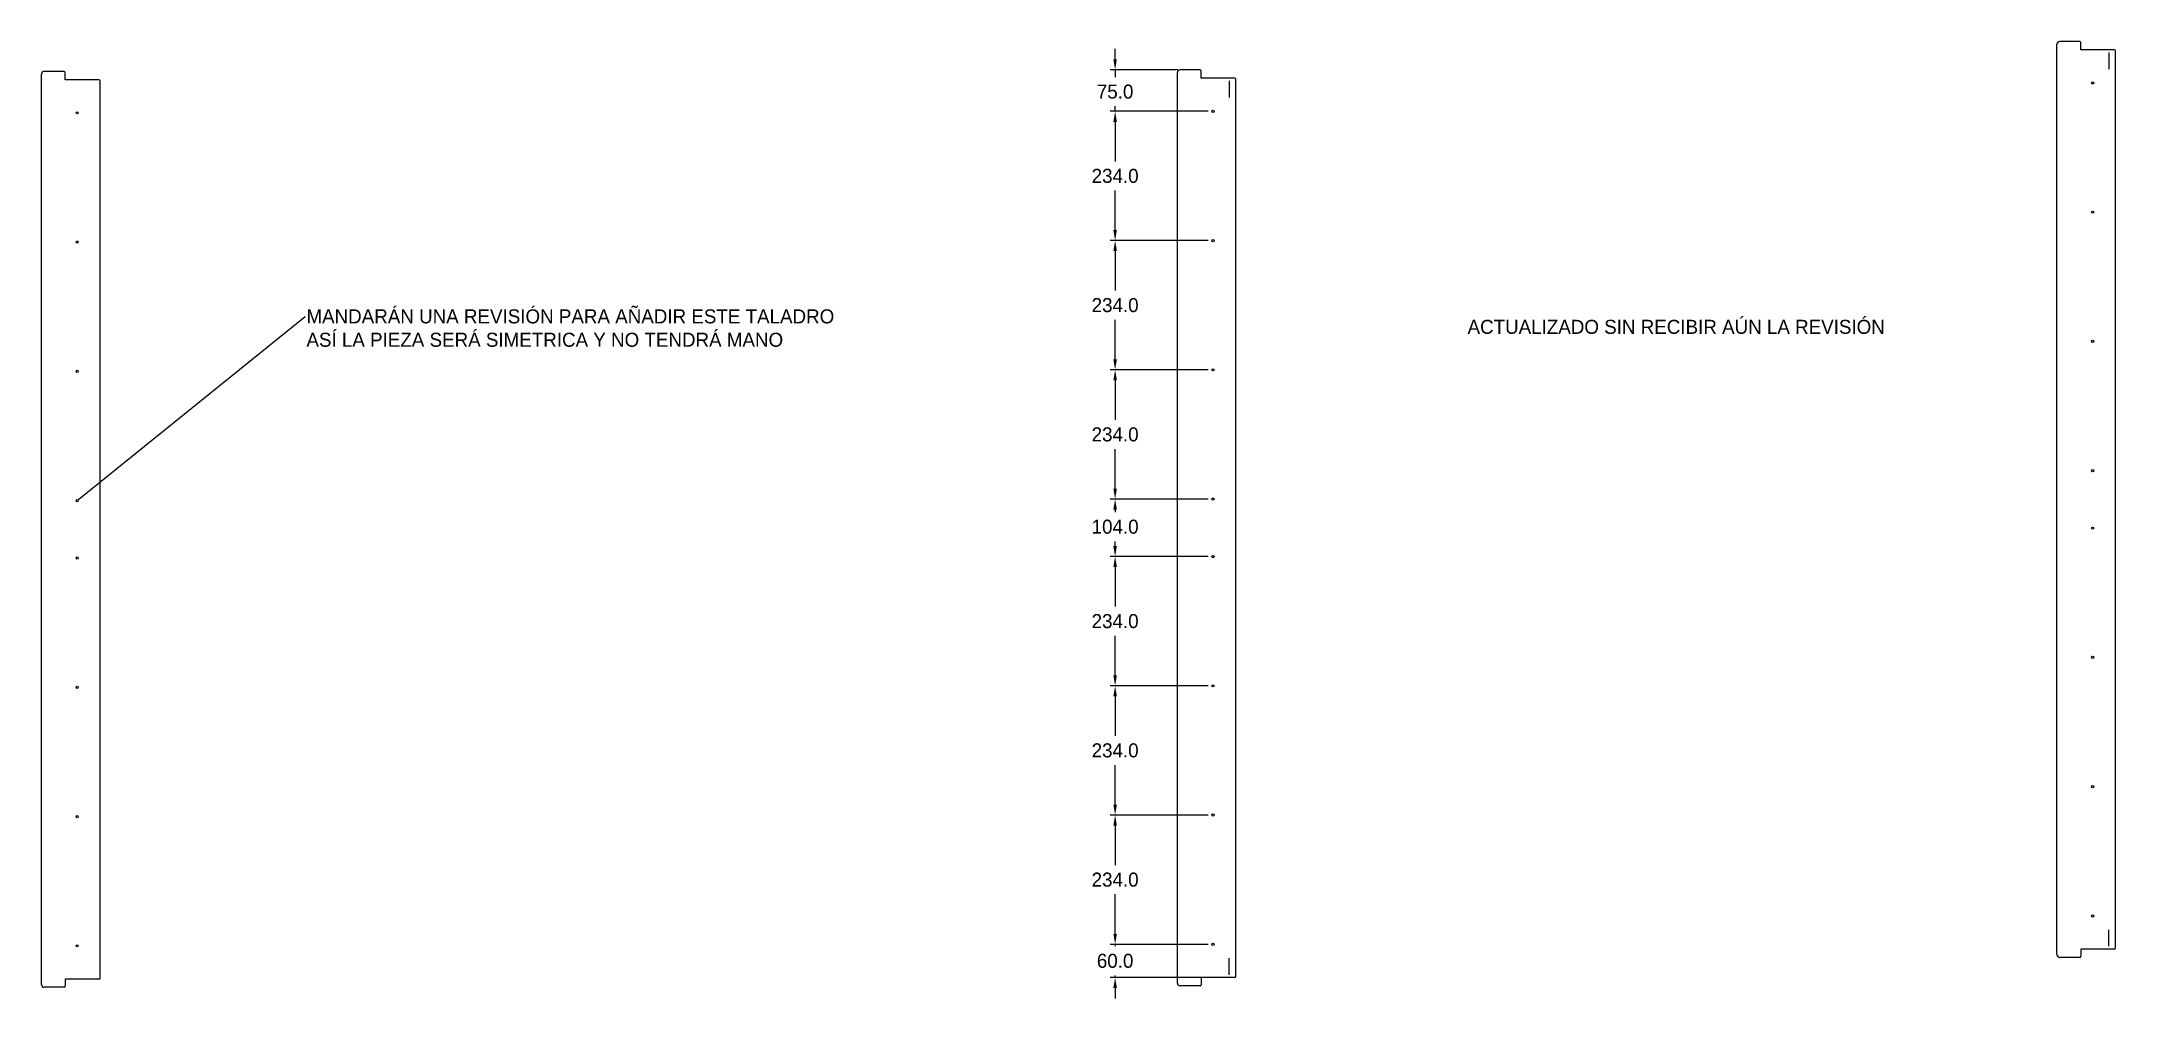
# Model space of a CAD drawing. Extents: x 0 to 25434, y 0 to 7314.
# Drawn here: x 5141 to 8893, y 536 to 2269 of the extents above; entities that cross this region are included whole.
import ezdxf
from ezdxf import colors
from ezdxf.entities.mleader import LeaderData, LeaderLine
from ezdxf.math import Vec2, Vec3

# ---------------------------------------------------------------- set-up
doc = ezdxf.new("R2010")
doc.units = 0
doc.header["$LTSCALE"] = 9
doc.header["$PDSIZE"] = -1
doc.layers.get('0').update_dxf_attribs({"linetype": 'CONTINUOUS'})
doc.layers.get('Defpoints').update_dxf_attribs({"linetype": 'CONTINUOUS'})
doc.layers.add('MARCADO', color=3, linetype='CONTINUOUS')
doc.dimstyles.new('ISO-25', dxfattribs={"dimtxt": 2.5, "dimasz": 2.5, "dimexe": 1.25, "dimexo": 0.625, "dimtad": 1, "dimdsep": 46, "dimtxsty": 'Standard', "dimcen": 2.5, "dimadec": 0, "dimazin": 0, "dimtfac": 1, "dimtmove": 0, "dimatfit": 3, "dimfxl": 1, "dimarcsym": 0})

msp = doc.modelspace()

# ---------------------------------------------------------------- texts
at = {"layer": 'MARCADO', "insert": (7721.0623544, 1764.7349212), "char_height": 25.4, "attachment_point": 1}
msp.add_mtext_dynamic_manual_height_columns('ACTUALIZADO SIN RECIBIR AÚN LA REVISIÓN', width=899.969232856, gutter_width=127, heights=[0], dxfattribs=at)

# ---------------------------------------------------------------- blocks, each defined once
blk = doc.blocks.new('*D54')
at = {"layer": 'Defpoints', "color": 0, "transparency": 16777216}
for p in [(7206, 2217.2), (7083.4, 2142.2), (7260.5, 2142.2)]:
    blk.add_point(p, dxfattribs=at)
at = {"layer": 'MARCADO', "color": 0, "lineweight": -2, "transparency": 16777216}
for p, q in [((7083.4, 2236.2), (7083.4, 2255.3)), ((7197, 2217.2), (7074.4, 2217.2)), ((7083.4, 2217.2), (7083.4, 2204.2)), ((7251.5, 2142.2), (7074.4, 2142.2)), ((7083.4, 2142.2), (7083.4, 2151.4)), ((7083.4, 2123.1), (7083.4, 2104.1))]:
    blk.add_line(p, q, dxfattribs=at)
at = {"layer": 'MARCADO', "color": 0, "transparency": 16777216}
for points in [[(7080.2, 2236.2), (7086.6, 2236.2), (7083.4, 2217.2)], [(7080.2, 2123.1), (7086.6, 2123.1), (7083.4, 2142.2)]]:
    blk.add_solid(points, dxfattribs=at)
at = {"layer": 'MARCADO', "color": 0, "transparency": 16777216, "insert": (7083.4, 2177.8), "char_height": 25.4, "attachment_point": 5}
blk.add_mtext('75.0', dxfattribs=at)
blk = doc.blocks.new('*D55')
at = {"layer": 'Defpoints', "color": 0, "transparency": 16777216}
for p in [(7260.5, 2142.2), (7083.4, 1908.2), (7260.5, 1908.2)]:
    blk.add_point(p, dxfattribs=at)
at = {"layer": 'MARCADO', "color": 0, "lineweight": -2, "transparency": 16777216}
for p, q in [((7251.5, 2142.2), (7074.4, 2142.2)), ((7083.4, 2123.1), (7083.4, 2051.6)), ((7083.4, 1927.2), (7083.4, 1998.8)), ((7251.5, 1908.2), (7074.4, 1908.2))]:
    blk.add_line(p, q, dxfattribs=at)
at = {"layer": 'MARCADO', "color": 0, "transparency": 16777216}
for points in [[(7080.2, 2123.1), (7086.6, 2123.1), (7083.4, 2142.2)], [(7080.2, 1927.2), (7086.6, 1927.2), (7083.4, 1908.2)]]:
    blk.add_solid(points, dxfattribs=at)
at = {"layer": 'MARCADO', "color": 0, "transparency": 16777216, "insert": (7083.4, 2025.2), "char_height": 25.4, "attachment_point": 5}
blk.add_mtext('234.0', dxfattribs=at)
blk = doc.blocks.new('*D56')
at = {"layer": 'Defpoints', "color": 0, "transparency": 16777216}
for p in [(7260.5, 1908.2), (7083.4, 1674.2), (7260.5, 1674.2)]:
    blk.add_point(p, dxfattribs=at)
at = {"layer": 'MARCADO', "color": 0, "lineweight": -2, "transparency": 16777216}
for p, q in [((7251.5, 1908.2), (7074.4, 1908.2)), ((7083.4, 1889.1), (7083.4, 1817.6)), ((7083.4, 1693.2), (7083.4, 1764.8)), ((7251.5, 1674.2), (7074.4, 1674.2))]:
    blk.add_line(p, q, dxfattribs=at)
at = {"layer": 'MARCADO', "color": 0, "transparency": 16777216}
for points in [[(7080.2, 1889.1), (7086.6, 1889.1), (7083.4, 1908.2)], [(7080.2, 1693.2), (7086.6, 1693.2), (7083.4, 1674.2)]]:
    blk.add_solid(points, dxfattribs=at)
at = {"layer": 'MARCADO', "color": 0, "transparency": 16777216, "insert": (7083.4, 1791.2), "char_height": 25.4, "attachment_point": 5}
blk.add_mtext('234.0', dxfattribs=at)
blk = doc.blocks.new('*D57')
at = {"layer": 'Defpoints', "color": 0, "transparency": 16777216}
for p in [(7260.5, 1674.2), (7083.4, 1440.2), (7260.5, 1440.2)]:
    blk.add_point(p, dxfattribs=at)
at = {"layer": 'MARCADO', "color": 0, "lineweight": -2, "transparency": 16777216}
for p, q in [((7251.5, 1674.2), (7074.4, 1674.2)), ((7083.4, 1655.1), (7083.4, 1583.6)), ((7083.4, 1459.2), (7083.4, 1530.8)), ((7251.5, 1440.2), (7074.4, 1440.2))]:
    blk.add_line(p, q, dxfattribs=at)
at = {"layer": 'MARCADO', "color": 0, "transparency": 16777216}
for points in [[(7080.2, 1655.1), (7086.6, 1655.1), (7083.4, 1674.2)], [(7080.2, 1459.2), (7086.6, 1459.2), (7083.4, 1440.2)]]:
    blk.add_solid(points, dxfattribs=at)
at = {"layer": 'MARCADO', "color": 0, "transparency": 16777216, "insert": (7083.4, 1557.2), "char_height": 25.4, "attachment_point": 5}
blk.add_mtext('234.0', dxfattribs=at)
blk = doc.blocks.new('*D58')
at = {"layer": 'Defpoints', "color": 0, "transparency": 16777216}
for p in [(7260.5, 1440.2), (7083.4, 1336.2), (7260.5, 1336.2)]:
    blk.add_point(p, dxfattribs=at)
at = {"layer": 'MARCADO', "color": 0, "lineweight": -2, "transparency": 16777216}
for p, q in [((7251.5, 1440.2), (7074.4, 1440.2)), ((7083.4, 1421.1), (7083.4, 1416.5)), ((7083.4, 1355.2), (7083.4, 1363.7)), ((7251.5, 1336.2), (7074.4, 1336.2))]:
    blk.add_line(p, q, dxfattribs=at)
at = {"layer": 'MARCADO', "color": 0, "transparency": 16777216}
for points in [[(7080.2, 1421.1), (7086.6, 1421.1), (7083.4, 1440.2)], [(7080.2, 1355.2), (7086.6, 1355.2), (7083.4, 1336.2)]]:
    blk.add_solid(points, dxfattribs=at)
at = {"layer": 'MARCADO', "color": 0, "transparency": 16777216, "insert": (7083.4, 1390.1), "char_height": 25.4, "attachment_point": 5}
blk.add_mtext('104.0', dxfattribs=at)
blk = doc.blocks.new('*D59')
at = {"layer": 'Defpoints', "color": 0, "transparency": 16777216}
for p in [(7260.5, 1336.2), (7083.4, 1102.2), (7260.5, 1102.2)]:
    blk.add_point(p, dxfattribs=at)
at = {"layer": 'MARCADO', "color": 0, "lineweight": -2, "transparency": 16777216}
for p, q in [((7251.5, 1336.2), (7074.4, 1336.2)), ((7083.4, 1317.1), (7083.4, 1245.6)), ((7083.4, 1121.2), (7083.4, 1192.8)), ((7251.5, 1102.2), (7074.4, 1102.2))]:
    blk.add_line(p, q, dxfattribs=at)
at = {"layer": 'MARCADO', "color": 0, "transparency": 16777216}
for points in [[(7080.2, 1317.1), (7086.6, 1317.1), (7083.4, 1336.2)], [(7080.2, 1121.2), (7086.6, 1121.2), (7083.4, 1102.2)]]:
    blk.add_solid(points, dxfattribs=at)
at = {"layer": 'MARCADO', "color": 0, "transparency": 16777216, "insert": (7083.4, 1219.2), "char_height": 25.4, "attachment_point": 5}
blk.add_mtext('234.0', dxfattribs=at)
blk = doc.blocks.new('*D60')
at = {"layer": 'Defpoints', "color": 0, "transparency": 16777216}
for p in [(7260.5, 1102.2), (7083.4, 868.2), (7260.5, 868.2)]:
    blk.add_point(p, dxfattribs=at)
at = {"layer": 'MARCADO', "color": 0, "lineweight": -2, "transparency": 16777216}
for p, q in [((7251.5, 1102.2), (7074.4, 1102.2)), ((7083.4, 1083.1), (7083.4, 1011.6)), ((7083.4, 887.2), (7083.4, 958.8)), ((7251.5, 868.2), (7074.4, 868.2))]:
    blk.add_line(p, q, dxfattribs=at)
at = {"layer": 'MARCADO', "color": 0, "transparency": 16777216}
for points in [[(7080.2, 1083.1), (7086.6, 1083.1), (7083.4, 1102.2)], [(7080.2, 887.2), (7086.6, 887.2), (7083.4, 868.2)]]:
    blk.add_solid(points, dxfattribs=at)
at = {"layer": 'MARCADO', "color": 0, "transparency": 16777216, "insert": (7083.4, 985.2), "char_height": 25.4, "attachment_point": 5}
blk.add_mtext('234.0', dxfattribs=at)
blk = doc.blocks.new('*D61')
at = {"layer": 'Defpoints', "color": 0, "transparency": 16777216}
for p in [(7260.5, 868.2), (7083.4, 634.2), (7260.5, 634.2)]:
    blk.add_point(p, dxfattribs=at)
at = {"layer": 'MARCADO', "color": 0, "lineweight": -2, "transparency": 16777216}
for p, q in [((7251.5, 868.2), (7074.4, 868.2)), ((7083.4, 849.1), (7083.4, 777.6)), ((7083.4, 653.2), (7083.4, 724.8)), ((7251.5, 634.2), (7074.4, 634.2))]:
    blk.add_line(p, q, dxfattribs=at)
at = {"layer": 'MARCADO', "color": 0, "transparency": 16777216}
for points in [[(7080.2, 849.1), (7086.6, 849.1), (7083.4, 868.2)], [(7080.2, 653.2), (7086.6, 653.2), (7083.4, 634.2)]]:
    blk.add_solid(points, dxfattribs=at)
at = {"layer": 'MARCADO', "color": 0, "transparency": 16777216, "insert": (7083.4, 751.2), "char_height": 25.4, "attachment_point": 5}
blk.add_mtext('234.0', dxfattribs=at)
blk = doc.blocks.new('*D62')
at = {"layer": 'Defpoints', "color": 0, "transparency": 16777216}
for p in [(7260.5, 634.2), (7083.4, 574.2), (7260.5, 574.2)]:
    blk.add_point(p, dxfattribs=at)
at = {"layer": 'MARCADO', "color": 0, "lineweight": -2, "transparency": 16777216}
for p, q in [((7083.4, 653.2), (7083.4, 672.3)), ((7251.5, 634.2), (7074.4, 634.2)), ((7083.4, 634.2), (7083.4, 630.6)), ((7251.5, 574.2), (7074.4, 574.2)), ((7083.4, 574.2), (7083.4, 577.8)), ((7083.4, 555.1), (7083.4, 536.1))]:
    blk.add_line(p, q, dxfattribs=at)
at = {"layer": 'MARCADO', "color": 0, "transparency": 16777216}
for points in [[(7080.2, 653.2), (7086.6, 653.2), (7083.4, 634.2)], [(7080.2, 555.1), (7086.6, 555.1), (7083.4, 574.2)]]:
    blk.add_solid(points, dxfattribs=at)
at = {"layer": 'MARCADO', "color": 0, "transparency": 16777216, "insert": (7083.4, 604.2), "char_height": 25.4, "attachment_point": 5}
blk.add_mtext('60.0', dxfattribs=at)

# ---------------------------------------------------------------- dimensions: what is measured, and where the dimension line sits
at = {"layer": 'MARCADO'}
for base, p1, p2, picture, middle in [((7083.4136212, 2142.1712773), (7206.0081332, 2217.1712773), (7260.5081332, 2142.1712773), '*D54', (7083.4136212, 2177.7983603)), ((7083.4136212, 1336.1712773), (7260.5081332, 1440.1712773), (7260.5081332, 1336.1712773), '*D58', (7083.4136212, 1390.1003349))]:
    dim = msp.add_linear_dim(base=base, p1=p1, p2=p2, angle=90, dimstyle='ISO-25', override={"dimtxt": 25.4, "dimasz": 19.05, "dimexe": 9, "dimexo": 9, "dimgap": 13.716, "dimtih": 1, "dimtoh": 1, "dimdec": 1, "dimzin": 0, "dimtdec": 1, "dimtzin": 0}, dxfattribs=at)
    dim.commit()
    dim.dimension.update_dxf_attribs({"geometry": picture, "text_midpoint": middle, "dimtype": 160})
for base, p1, p2, picture, middle in [((7083.4136212, 1908.1712773), (7260.5081332, 2142.1712773), (7260.5081332, 1908.1712773), '*D55', (7083.4136212, 2025.1712773)), ((7083.4136212, 1674.1712773), (7260.5081332, 1908.1712773), (7260.5081332, 1674.1712773), '*D56', (7083.4136212, 1791.1712773)), ((7083.4136212, 1440.1712773), (7260.5081332, 1674.1712773), (7260.5081332, 1440.1712773), '*D57', (7083.4136212, 1557.1712773)), ((7083.4136212, 1102.1712773), (7260.5081332, 1336.1712773), (7260.5081332, 1102.1712773), '*D59', (7083.4136212, 1219.1712773)), ((7083.4136212, 868.1712773), (7260.5081332, 1102.1712773), (7260.5081332, 868.1712773), '*D60', (7083.4136212, 985.1712773)), ((7083.4136212, 634.1712773), (7260.5081332, 868.1712773), (7260.5081332, 634.1712773), '*D61', (7083.4136212, 751.1712773)), ((7083.4136212, 574.1712773), (7260.5081332, 634.1712773), (7260.5081332, 574.1712773), '*D62', (7083.4136212, 604.1712773))]:
    dim = msp.add_linear_dim(base=base, p1=p1, p2=p2, angle=90, dimstyle='ISO-25', override={"dimtxt": 25.4, "dimasz": 19.05, "dimexe": 9, "dimexo": 9, "dimgap": 13.716, "dimtih": 1, "dimtoh": 1, "dimdec": 1, "dimzin": 0, "dimtdec": 1, "dimtzin": 0}, dxfattribs=at)
    dim.commit()
    dim.dimension.update_dxf_attribs({"geometry": picture, "text_midpoint": middle})

# ---------------------------------------------------------------- linework, layer by layer
at = {"color": 7, "linetype": 'Continuous'}
for p, q in [((8787.4274927, 615.6398919), (8787.4274927, 2263.6398919)), ((8797.4274927, 2268.6398919), (8792.4274927, 2268.6398919)), ((8828.4274927, 2268.6398919), (8797.4274927, 2268.6398919)), ((8830.4274927, 2253.6398919), (8830.4274927, 2266.6398919)), ((8891.4274927, 2253.6398919), (8830.4274927, 2253.6398919)), ((8893.4274927, 627.6398919), (8893.4274927, 2251.6398919)), ((5150.8514562, 2214.4164965), (5145.8514562, 2214.4164965)), ((5181.8514562, 2214.4164965), (5150.8514562, 2214.4164965)), ((7206.0081332, 2217.1712773), (7201.0081332, 2217.1712773)), ((7237.0081332, 2217.1712773), (7206.0081332, 2217.1712773)), ((7239.0081332, 2202.1712773), (7239.0081332, 2215.1712773)), ((5140.8514562, 561.4164965), (5140.8514562, 2209.4164965)), ((5183.8514562, 2199.4164965), (5183.8514562, 2212.4164965)), ((5244.8514562, 2199.4164965), (5183.8514562, 2199.4164965)), ((5246.8514562, 573.4164965), (5246.8514562, 2197.4164965)), ((7196.0081332, 564.1712773), (7196.0081332, 2212.1712773)), ((7300.0081332, 2202.1712773), (7239.0081332, 2202.1712773)), ((7302.0081332, 576.1712773), (7302.0081332, 2200.1712773)), ((8797.4274927, 610.6398919), (8792.4274927, 610.6398919)), ((8828.4274927, 610.6398919), (8797.4274927, 610.6398919)), ((8830.4274927, 625.6398919), (8830.4274927, 612.6398919)), ((8891.4274927, 625.6398919), (8830.4274927, 625.6398919)), ((5183.8514562, 571.4164965), (5183.8514562, 558.4164965)), ((5244.8514562, 571.4164965), (5183.8514562, 571.4164965)), ((7239.0081332, 574.1712773), (7239.0081332, 561.1712773)), ((7300.0081332, 574.1712773), (7239.0081332, 574.1712773)), ((5150.8514562, 556.4164965), (5145.8514562, 556.4164965)), ((5181.8514562, 556.4164965), (5150.8514562, 556.4164965)), ((7206.0081332, 559.1712773), (7201.0081332, 559.1712773)), ((7237.0081332, 559.1712773), (7206.0081332, 559.1712773))]:
    msp.add_line(p, q, dxfattribs=at)
for centre in [(8851.9274927, 2193.6398919), (5205.3514562, 2139.4164965), (7260.5081332, 2142.1712773), (8851.9274927, 1959.6398919), (5205.3514562, 1905.4164965), (7260.5081332, 1908.1712773), (8851.9274927, 1725.6398919), (5205.3514562, 1671.4164965), (7260.5081332, 1674.1712773), (8851.9274927, 1491.6398919), (5205.3514562, 1437.4164965), (7260.5081332, 1440.1712773), (8851.9274927, 1387.6398919), (5205.3514562, 1333.4164965), (7260.5081332, 1336.1712773), (8851.9274927, 1153.6398919), (5205.3514562, 1099.4164965), (7260.5081332, 1102.1712773), (8851.9274927, 919.6398919), (5205.3514562, 865.4164965), (7260.5081332, 868.1712773), (8851.9274927, 685.6398919), (5205.3514562, 631.4164965), (7260.5081332, 634.1712773)]:
    msp.add_circle(centre, 2, dxfattribs=at)
for centre, radius, start, end in [((8792.4274927, 2263.6398919), 5, 90, 180), ((8828.4274927, 2266.6398919), 2, 0, 90), ((8891.4274927, 2251.6398919), 2, 0, 90), ((5145.8514562, 2209.4164965), 5, 90, 180), ((5181.8514562, 2212.4164965), 2, 0, 90), ((7201.0081332, 2212.1712773), 5, 90, 180), ((7237.0081332, 2215.1712773), 2, 0, 90), ((5244.8514562, 2197.4164965), 2, 0, 90), ((7300.0081332, 2200.1712773), 2, 0, 90), ((8792.4274927, 615.6398919), 5, 180, 270), ((8828.4274927, 612.6398919), 2, 270, 0), ((8891.4274927, 627.6398919), 2, 270, 0), ((5244.8514562, 573.4164965), 2, 270, 0), ((7201.0081332, 564.1712773), 5, 180, 270), ((7300.0081332, 576.1712773), 2, 270, 0), ((5145.8514562, 561.4164965), 5, 180, 270), ((5181.8514562, 558.4164965), 2, 270, 0), ((7237.0081332, 561.1712773), 2, 270, 0)]:
    msp.add_arc(centre, radius, start, end, dxfattribs=at)
at = {"layer": 'MARCADO'}
for p, q in [((8881.4274927, 2248.6398919), (8881.4274927, 2218.6398919)), ((7290.0081332, 2197.1712773), (7290.0081332, 2167.1712773)), ((8881.4508113, 630.6398375), (8881.4508113, 660.6398375)), ((7290.0314519, 579.171223), (7290.0314519, 609.171223))]:
    msp.add_line(p, q, dxfattribs=at)

msp.set_redraw_order([(e.dxf.handle, doc.entitydb.next_handle()) for e in msp.query("TEXT MTEXT ATTDEF DIMENSION ARC_DIMENSION")])  # texts and dimensions are drawn at this point

# ---------------------------------------------------------------- leaders
ml = msp.add_multileader_mtext('Standard')
ml.set_content('MANDARÁN UNA REVISIÓN PARA AÑADIR ESTE TALADRO\\PASÍ LA PIEZA SERÁ SIMETRICA Y NO TENDRÁ MANO', color=256)
ml.set_leader_properties()
ml.build(insert=Vec2(0, 0))
ml.multileader.update_dxf_attribs({"text_right_attachment_type": 6, "dogleg_length": 0.36})
ctx = ml.context
ctx.base_point, ctx.char_height, ctx.plane_origin = Vec3(5618.2386945, 1770.9755908), 25.4, Vec3(5205.3514562, 1437.4164965)
ctx.right_attachment = 6
notes = []
notes.append((ctx, [(0, (1, 1, 0), (5617.8786945, 1770.9755908), (1, 0), 0.36, [(0, [(5205.3514562, 1437.4164965)], 0, [])])]))
ctx.mtext.insert, ctx.mtext.flow_direction = Vec3(5620.2386945, 1783.6755908), 5
for ctx, leaders in notes:
    for number, flags, end, landing, length, lines in leaders:
        leader = LeaderData()
        leader.index, (leader.has_last_leader_line, leader.has_dogleg_vector, leader.attachment_direction) = number, flags
        leader.last_leader_point, leader.dogleg_vector, leader.dogleg_length = Vec3(end), Vec3(landing), length
        for number, points, colour, breaks in lines:
            line = LeaderLine()
            line.index, line.vertices, line.color, line.breaks = number, Vec3.list(points), colors.encode_raw_color(colour), breaks
            leader.lines.append(line)
        ctx.leaders.append(leader)

doc.saveas('drawing.dxf')
